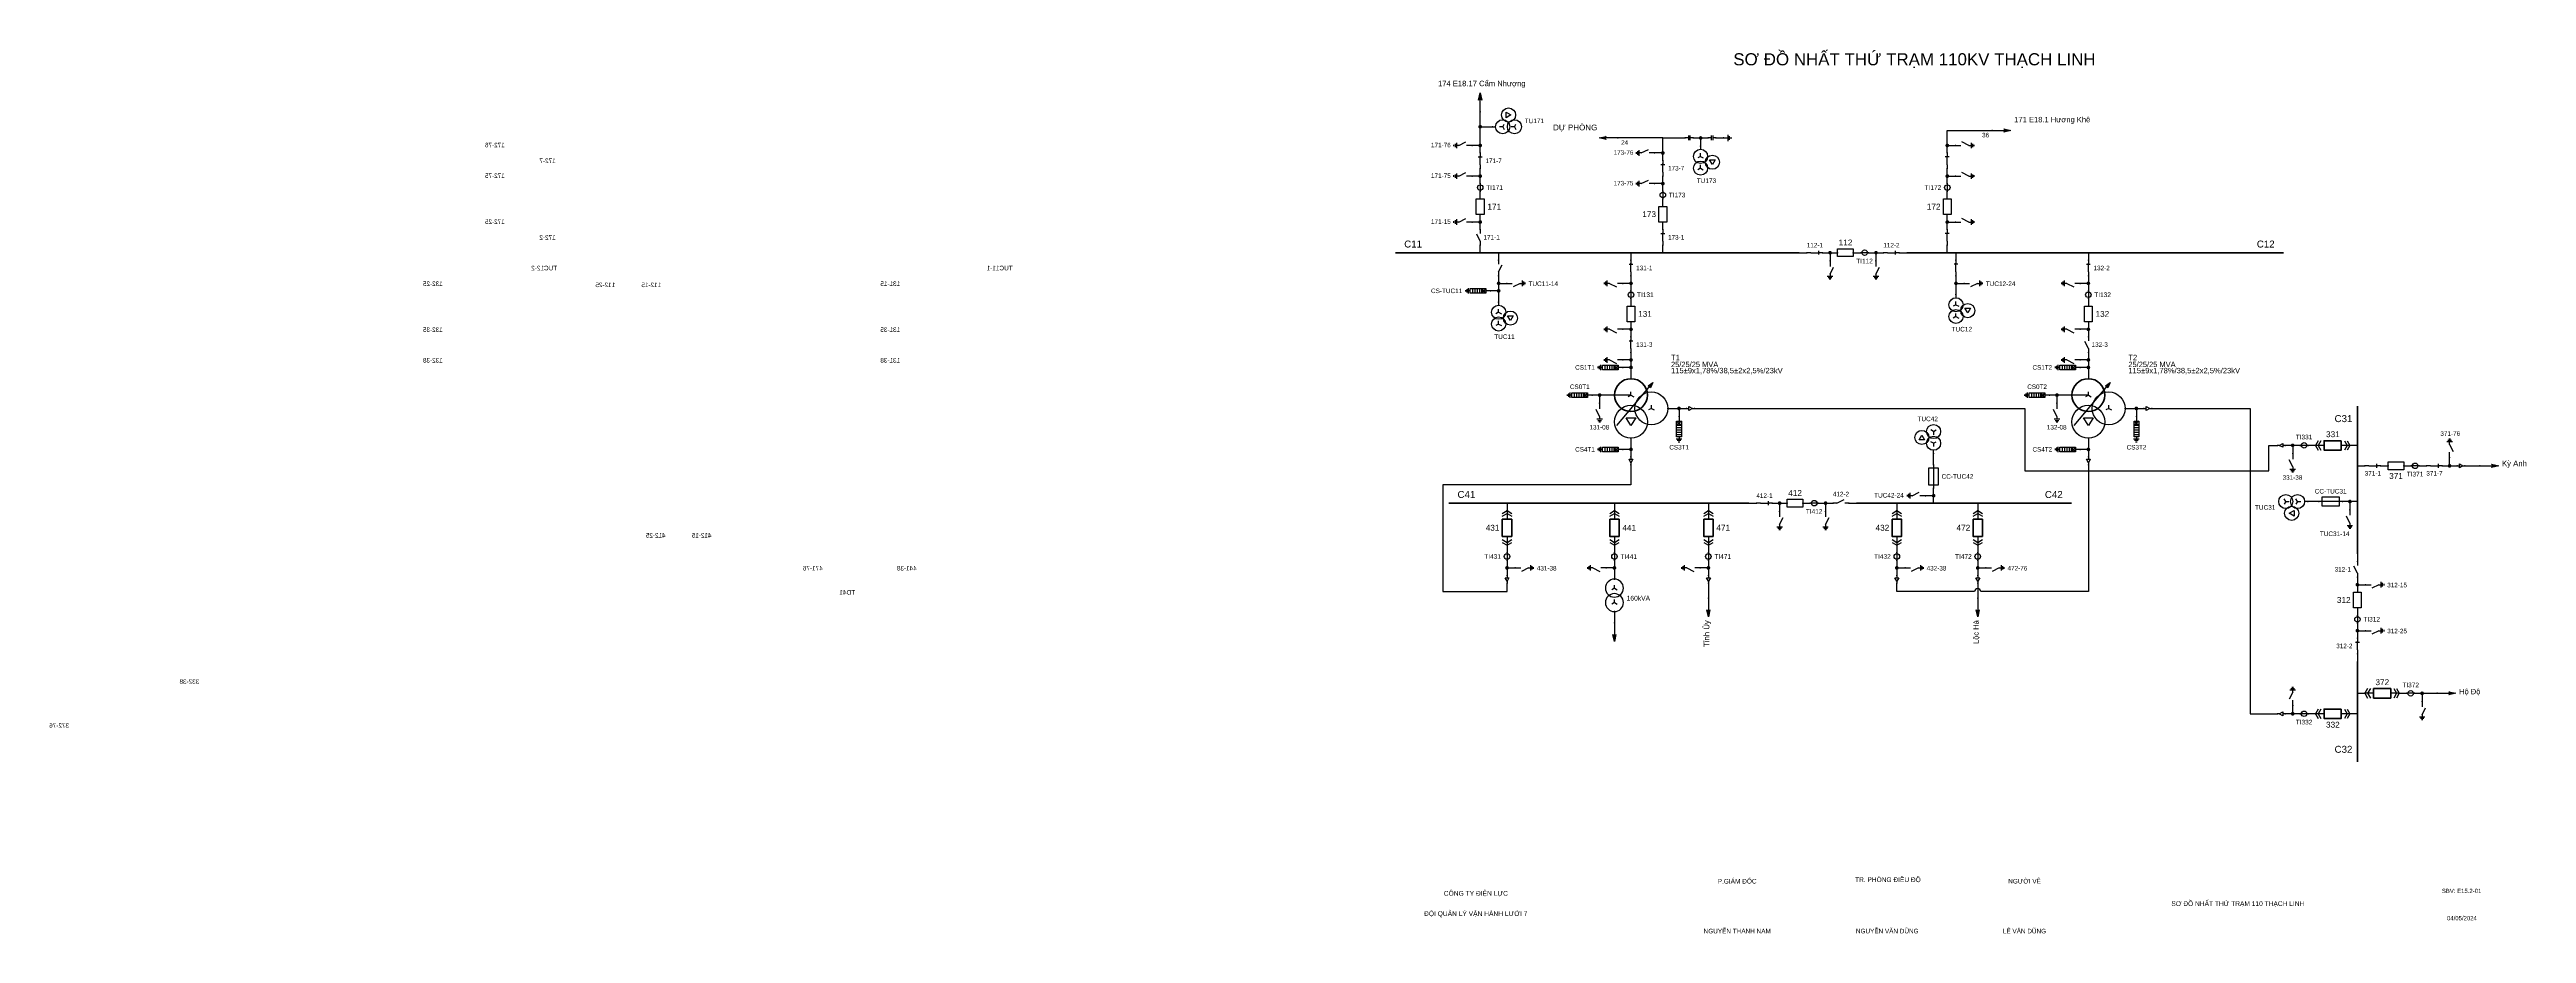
# Model space of a CAD drawing. Header units: millimetres. Extents: x -381 to 411, y 8 to 290.
import ezdxf

# ---------------------------------------------------------------- set-up
doc = ezdxf.new("R2010")
doc.units = ezdxf.units.MM
for name, color, linetype, lineweight in [('BUSBAR_110KV', 1, 'Continuous', 50), ('BUSBAR_22KV', 5, 'Continuous', 50), ('BUSBAR_35KV', 30, 'Continuous', 50), ('GROUND', 3, 'Continuous', 25), ('HV_110KV', 1, 'Continuous', 25), ('MV_22KV', 5, 'Continuous', 25), ('MV_35KV', 30, 'Continuous', 25), ('SLD_OTHER', 7, 'Continuous', 25)]:
    doc.layers.add(name, color=color, linetype=linetype, lineweight=lineweight)
doc.layers.add('SYM_PORTS', color=8, linetype='Continuous', plot=False)
doc.layers.add('TEXT', color=7, linetype='Continuous')
doc.styles.add('SLD_TEXT', font='arial.ttf')

# ---------------------------------------------------------------- blocks, each defined once
blk = doc.blocks.new('SYM_DISCONNECTOR_OPEN')
at = {"lineweight": 25}
for points in [[(0, -1.25), (-1.125, 1)], [(0, 2.5), (0, 1.25)], [(0, -1.25), (0, -2.5)]]:
    blk.add_lwpolyline(points, dxfattribs=at)
at = {"layer": 'SYM_PORTS'}
for p in [(0, 2.5), (0, -2.5)]:
    blk.add_point(p, dxfattribs=at)
blk.add_attdef('DEVICE_CODE', (1, -0.5), '', height=2)
blk = doc.blocks.new('SYM_EARTHING_SWITCH_OPEN')
at = {"lineweight": 25}
for points in [[(0, -1.25), (-1.125, 1)], [(0, 3), (0, 1.25)], [(-0.875, -2), (0.875, -2)], [(-0.5625, -2.4375), (0.5625, -2.4375)], [(-0.25, -2.875), (0.25, -2.875)], [(0, -1.25), (0, -2)]]:
    blk.add_lwpolyline(points, dxfattribs=at)
at = {"layer": 'SYM_PORTS'}
blk.add_point((0, 3), dxfattribs=at)
blk.add_attdef('DEVICE_CODE', (1.875, 0), '', height=2)
blk = doc.blocks.new('SYM_CIRCUIT_BREAKER')
at = {"lineweight": 25}
blk.add_lwpolyline([(-1.25, 2.5), (1.25, 2.5), (1.25, -2.5), (-1.25, -2.5)], close=True, dxfattribs=at)
at = {"layer": 'SYM_PORTS'}
for p in [(0, 2.5), (0, -2.5)]:
    blk.add_point(p, dxfattribs=at)
blk.add_attdef('DEVICE_CODE', (2.25, -0.5), '', height=2)
at = {"flags": 1}
blk.add_attdef('RATING', (2.25, -3.5), '', height=2, dxfattribs=at)
blk = doc.blocks.new('SYM_CURRENT_TRANSFORMER')
at = {"lineweight": 25}
blk.add_lwpolyline([(0, 1.25), (0, -1.25)], dxfattribs=at)
blk.add_circle((0, 0), 0.875, dxfattribs=at)
at = {"layer": 'SYM_PORTS'}
for p in [(0, 1.25), (0, -1.25)]:
    blk.add_point(p, dxfattribs=at)
blk.add_attdef('DEVICE_CODE', (1.875, -1.75), '', height=2)
at = {"flags": 1}
blk.add_attdef('RATIO', (1.875, -4.75), '', height=2, dxfattribs=at)
blk = doc.blocks.new('SYM_DISCONNECTOR_CLOSED')
at = {"lineweight": 25}
for points in [[(-0.625, 1.25), (0.625, 1.25)], [(0, 2.5), (0, 1.25)], [(0, -1.25), (0, 1.5)], [(0, -1.25), (0, -2.5)]]:
    blk.add_lwpolyline(points, dxfattribs=at)
at = {"layer": 'SYM_PORTS'}
for p in [(0, 2.5), (0, -2.5)]:
    blk.add_point(p, dxfattribs=at)
blk.add_attdef('DEVICE_CODE', (1.625, -0.5), '', height=2)
blk = doc.blocks.new('SYM_VOLTAGE_TRANSFORMER')
at = {"lineweight": 25}
for points in [[(0, 1.375), (-0.8625, 0.875)], [(0, 4.625), (0, 3.625)], [(0, 1.375), (0, 2.375)], [(0, 1.375), (0.8625, 0.875)], [(0, -2.375), (-0.8625, -2.875)], [(0, -2.375), (0, -1.375)], [(0, -2.375), (0.8625, -2.875)]]:
    blk.add_lwpolyline(points, dxfattribs=at)
blk.add_lwpolyline([(2.875, 0.25), (4.625, 0.25), (3.75, -1.25)], close=True, dxfattribs=at)
for centre in [(0, 1.375), (3.75, -0.5), (0, -2.375)]:
    blk.add_circle(centre, 2.25, dxfattribs=at)
at = {"layer": 'SYM_PORTS'}
blk.add_point((0, 4.625), dxfattribs=at)
blk.add_attdef('DEVICE_CODE', (7, 1.625), '', height=2)
at = {"flags": 1}
blk.add_attdef('RATIO', (7, -1.375), '', height=2, dxfattribs=at)
blk = doc.blocks.new('SYM_LINE_FEEDER_ARROW')
blk.add_hatch(color=7).paths.add_polyline_path([(0, -3), (-0.5, -0.75), (0, -1.25), (0.5, -0.75)])
at = {"lineweight": 25}
blk.add_lwpolyline([(0, 3), (0, -1.25)], dxfattribs=at)
blk.add_lwpolyline([(0, -3), (-0.5, -0.75), (0, -1.25), (0.5, -0.75)], close=True, dxfattribs=at)
at = {"layer": 'SYM_PORTS'}
blk.add_point((0, 3), dxfattribs=at)
blk.add_attdef('LINE_NAME', (1.5, 0), '', height=2)
blk = doc.blocks.new('SYM_COUPLING_CAPACITOR')
at = {"lineweight": 25}
for points in [[(-0.75, 0.25), (0.75, 0.25)], [(0, 1.25), (0, 0.25)], [(-0.75, -0.25), (0.75, -0.25)], [(0, -0.25), (0, -1.25)]]:
    blk.add_lwpolyline(points, dxfattribs=at)
at = {"layer": 'SYM_PORTS'}
for p in [(0, 1.25), (0, -1.25)]:
    blk.add_point(p, dxfattribs=at)
blk.add_attdef('DEVICE_CODE', (1.75, -1.75), '', height=2)
blk = doc.blocks.new('SYM_GROUND_SYMBOL')
at = {"lineweight": 25}
for points in [[(0, 1.25), (0, -0.25)], [(-1, -0.25), (1, -0.25)], [(-0.625, -0.75), (0.625, -0.75)], [(-0.25, -1.25), (0.25, -1.25)]]:
    blk.add_lwpolyline(points, dxfattribs=at)
at = {"layer": 'SYM_PORTS'}
blk.add_point((0, 1.25), dxfattribs=at)
blk = doc.blocks.new('SYM_SURGE_ARRESTER')
at = {"lineweight": 25}
for points in [[(-0.75, 2.5), (0.75, 2.5), (0.75, 1.25), (-0.75, 1.25)], [(-0.75, 1.25), (0.75, 1.25), (0.75, -2.5), (-0.75, -2.5)]]:
    blk.add_lwpolyline(points, close=True, dxfattribs=at)
for points in [[(-0.75, 2.5), (0.75, 1.25)], [(0.75, 2.5), (-0.75, 1.25)], [(-0.75, 0.5), (0.75, 0.5)], [(0, 4), (0, 2.5)], [(-0.875, -3.125), (0.875, -3.125)], [(-0.75, -0.25), (0.75, -0.25)], [(-0.75, -1), (0.75, -1)], [(-0.75, -1.75), (0.75, -1.75)], [(-0.5625, -3.5625), (0.5625, -3.5625)], [(-0.25, -4), (0.25, -4)], [(0, -2.5), (0, -3.125)]]:
    blk.add_lwpolyline(points, dxfattribs=at)
at = {"layer": 'SYM_PORTS'}
blk.add_point((0, 4), dxfattribs=at)
blk.add_attdef('DEVICE_CODE', (1.875, 1), '', height=2)
blk = doc.blocks.new('SYM_TRANSFORMER_3W')
blk.add_hatch(color=7).paths.add_polyline_path([(3.75, 8.25), (3.0125, 6.575), (2.2375, 7.225)])
at = {"lineweight": 25}
for points in [[(3.75, 8.25), (3.0125, 6.575), (2.2375, 7.225)], [(-4.75, -3), (-1.75, -3), (-3.25, -5.5)]]:
    blk.add_lwpolyline(points, close=True, dxfattribs=at)
for points in [[(-3.25, 4.25), (-8.5, 4.25)], [(-7.75, -5.5), (3.0125, 7.35)], [(-3.25, 4.25), (-4.1125, 3.75)], [(-3.25, 4.25), (-3.25, 5.25)], [(-3.25, 4.25), (-2.3875, 3.75)], [(3.25, 0), (2.3875, -0.5)], [(3.25, 0), (3.25, 1)], [(3.25, 0), (4.1125, -0.5)]]:
    blk.add_lwpolyline(points, dxfattribs=at)
at = {"lineweight": 50}
blk.add_circle((-3.25, 4.25), 5.25, dxfattribs=at)
at = {"lineweight": 25}
for centre in [(-3.25, -4.25), (3.25, 0)]:
    blk.add_circle(centre, 5.25, dxfattribs=at)
at = {"layer": 'SYM_PORTS'}
for p in [(-3.25, 9.5), (-8.5, 4.25), (8.5, 0), (-3.25, -9.5)]:
    blk.add_point(p, dxfattribs=at)
blk.add_attdef('DEVICE_CODE', (9.5, 6.5), '', height=2)
at = {"flags": 1}
for tag, p in [('VOLTAGE_RATIO', (9.5, 0.5)), ('POWER', (9.5, 3.5))]:
    blk.add_attdef(tag, p, '', height=2, dxfattribs=at)
blk = doc.blocks.new('SYM_CABLE_TERMINATION')
at = {"lineweight": 25}
blk.add_lwpolyline([(-0.625, 0.5), (0.625, 0.5), (0, -0.625)], close=True, dxfattribs=at)
for points in [[(0, 1.25), (0, 0.5)], [(0, -0.625), (0, -1.25)]]:
    blk.add_lwpolyline(points, dxfattribs=at)
at = {"layer": 'SYM_PORTS'}
for p in [(0, 1.25), (0, -1.25)]:
    blk.add_point(p, dxfattribs=at)
blk = doc.blocks.new('SYM_DRAWOUT_BREAKER')
at = {"lineweight": 25}
for points in [[(-1.5, 4.625), (0, 5.5), (1.5, 4.625)], [(-1.5, 3.75), (0, 4.625), (1.5, 3.75)], [(0, 5.5), (0, 2.75)], [(-1.5, -3.75), (0, -4.625), (1.5, -3.75)], [(-1.5, -4.625), (0, -5.5), (1.5, -4.625)], [(0, -2.75), (0, -5.5)]]:
    blk.add_lwpolyline(points, dxfattribs=at)
at = {"lineweight": 35}
blk.add_lwpolyline([(-1.5, 2.75), (1.5, 2.75), (1.5, -2.75), (-1.5, -2.75)], close=True, dxfattribs=at)
at = {"layer": 'SYM_PORTS'}
for p in [(0, 5.5), (0, -5.5)]:
    blk.add_point(p, dxfattribs=at)
blk.add_attdef('DEVICE_CODE', (2.5, 2.5), '', height=2)
at = {"flags": 1}
blk.add_attdef('RATING', (2.5, -0.5), '', height=2, dxfattribs=at)
blk = doc.blocks.new('SYM_FUSE_DISCONNECTOR')
at = {"lineweight": 25}
blk.add_lwpolyline([(-1.5, 2.75), (1.5, 2.75), (1.5, -2.75), (-1.5, -2.75)], close=True, dxfattribs=at)
blk.add_lwpolyline([(0, 3.75), (0, -3.75)], dxfattribs=at)
at = {"layer": 'SYM_PORTS'}
for p in [(0, 3.75), (0, -3.75)]:
    blk.add_point(p, dxfattribs=at)
blk.add_attdef('DEVICE_CODE', (2.5, 0.75), '', height=2)
at = {"flags": 1}
blk.add_attdef('RATING', (2.5, -2.25), '', height=2, dxfattribs=at)
blk = doc.blocks.new('SYM_TRANSFORMER_2W')
at = {"lineweight": 25}
for points in [[(0, 2.3125), (-0.8625, 1.8125)], [(0, 2.3125), (0, 3.3125)], [(0, 2.3125), (0.8625, 1.8125)], [(0, -2.3125), (-0.8625, -2.8125)], [(0, -2.3125), (0, -1.3125)], [(0, -2.3125), (0.8625, -2.8125)]]:
    blk.add_lwpolyline(points, dxfattribs=at)
for centre in [(0, 2.3125), (0, -2.3125)]:
    blk.add_circle(centre, 2.875, dxfattribs=at)
at = {"layer": 'SYM_PORTS'}
for p in [(0, 5.1875), (0, -5.1875)]:
    blk.add_point(p, dxfattribs=at)
blk.add_attdef('DEVICE_CODE', (3.875, 2.1875), '', height=2)
at = {"flags": 1}
for tag, p in [('POWER', (3.875, -0.8125)), ('VOLTAGE_RATIO', (3.875, -3.8125))]:
    blk.add_attdef(tag, p, '', height=2, dxfattribs=at)

msp = doc.modelspace()

# ---------------------------------------------------------------- hatches: boundary and pattern name
at = {"layer": 'HV_110KV'}
h = msp.add_hatch(color=7, dxfattribs=at)
edge = h.paths.add_edge_path()
edge.add_arc((76.46, 265.43), 0.6, 0, 360)
h = msp.add_hatch(color=7, dxfattribs=at)
edge = h.paths.add_edge_path()
edge.add_arc((146.9, 261.84), 0.6, 0, 360)
h = msp.add_hatch(color=7, dxfattribs=at)
edge = h.paths.add_edge_path()
edge.add_arc((76.46, 259.44), 0.6, 0, 360)
h = msp.add_hatch(color=7, dxfattribs=at)
edge = h.paths.add_edge_path()
edge.add_arc((134.82, 257.05), 0.6, 0, 360)
h = msp.add_hatch(color=7, dxfattribs=at)
edge = h.paths.add_edge_path()
edge.add_arc((225.72, 259.44), 0.6, 0, 360)
h = msp.add_hatch(color=7, dxfattribs=at)
edge = h.paths.add_edge_path()
edge.add_arc((76.46, 249.66), 0.6, 0, 360)
h = msp.add_hatch(color=7, dxfattribs=at)
edge = h.paths.add_edge_path()
edge.add_arc((134.82, 247.26), 0.6, 0, 360)
h = msp.add_hatch(color=7, dxfattribs=at)
edge = h.paths.add_edge_path()
edge.add_arc((225.72, 249.66), 0.6, 0, 360)
h = msp.add_hatch(color=7, dxfattribs=at)
edge = h.paths.add_edge_path()
edge.add_arc((76.46, 234.98), 0.6, 0, 360)
h = msp.add_hatch(color=7, dxfattribs=at)
edge = h.paths.add_edge_path()
edge.add_arc((225.72, 234.98), 0.6, 0, 360)
h = msp.add_hatch(color=7, dxfattribs=at)
edge = h.paths.add_edge_path()
edge.add_arc((188.26, 225.19), 0.6, 0, 360)
h = msp.add_hatch(color=7, dxfattribs=at)
edge = h.paths.add_edge_path()
edge.add_arc((202.94, 225.19), 0.6, 0, 360)
h = msp.add_hatch(color=7, dxfattribs=at)
edge = h.paths.add_edge_path()
edge.add_arc((82.36, 215.4), 0.6, 0, 360)
h = msp.add_hatch(color=7, dxfattribs=at)
edge = h.paths.add_edge_path()
edge.add_arc((124.65, 215.4), 0.6, 0, 360)
h = msp.add_hatch(color=7, dxfattribs=at)
edge = h.paths.add_edge_path()
edge.add_arc((228.5, 215.4), 0.6, 0, 360)
h = msp.add_hatch(color=7, dxfattribs=at)
edge = h.paths.add_edge_path()
edge.add_arc((270.8, 215.4), 0.6, 0, 360)
h = msp.add_hatch(color=7, dxfattribs=at)
edge = h.paths.add_edge_path()
edge.add_arc((82.36, 213.01), 0.6, 0, 360)
h = msp.add_hatch(color=7, dxfattribs=at)
edge = h.paths.add_edge_path()
edge.add_arc((124.65, 200.72), 0.6, 0, 360)
h = msp.add_hatch(color=7, dxfattribs=at)
edge = h.paths.add_edge_path()
edge.add_arc((270.8, 200.72), 0.6, 0, 360)
h = msp.add_hatch(color=7, dxfattribs=at)
edge = h.paths.add_edge_path()
edge.add_arc((124.65, 190.94), 0.6, 0, 360)
h = msp.add_hatch(color=7, dxfattribs=at)
edge = h.paths.add_edge_path()
edge.add_arc((270.8, 190.94), 0.6, 0, 360)
h = msp.add_hatch(color=7, dxfattribs=at)
edge = h.paths.add_edge_path()
edge.add_arc((124.65, 188.54), 0.6, 0, 360)
h = msp.add_hatch(color=7, dxfattribs=at)
edge = h.paths.add_edge_path()
edge.add_arc((270.8, 188.54), 0.6, 0, 360)
h = msp.add_hatch(color=7, dxfattribs=at)
edge = h.paths.add_edge_path()
edge.add_arc((114.62, 179.7), 0.6, 0, 360)
h = msp.add_hatch(color=7, dxfattribs=at)
edge = h.paths.add_edge_path()
edge.add_arc((260.77, 179.7), 0.6, 0, 360)
at = {"layer": 'MV_22KV'}
h = msp.add_hatch(color=7, dxfattribs=at)
edge = h.paths.add_edge_path()
edge.add_arc((124.65, 162.36), 0.6, 0, 360)
h = msp.add_hatch(color=7, dxfattribs=at)
edge = h.paths.add_edge_path()
edge.add_arc((270.8, 162.36), 0.6, 0, 360)
h = msp.add_hatch(color=7, dxfattribs=at)
edge = h.paths.add_edge_path()
edge.add_arc((172.15, 145.19), 0.6, 0, 360)
h = msp.add_hatch(color=7, dxfattribs=at)
edge = h.paths.add_edge_path()
edge.add_arc((186.83, 145.19), 0.6, 0, 360)
h = msp.add_hatch(color=7, dxfattribs=at)
edge = h.paths.add_edge_path()
edge.add_arc((221.35, 147.58), 0.6, 0, 360)
h = msp.add_hatch(color=7, dxfattribs=at)
edge = h.paths.add_edge_path()
edge.add_arc((85.03, 124.51), 0.6, 0, 360)
h = msp.add_hatch(color=7, dxfattribs=at)
edge = h.paths.add_edge_path()
edge.add_arc((119.35, 124.51), 0.6, 0, 360)
h = msp.add_hatch(color=7, dxfattribs=at)
edge = h.paths.add_edge_path()
edge.add_arc((149.38, 124.51), 0.6, 0, 360)
h = msp.add_hatch(color=7, dxfattribs=at)
edge = h.paths.add_edge_path()
edge.add_arc((209.6, 124.51), 0.6, 0, 360)
h = msp.add_hatch(color=7, dxfattribs=at)
edge = h.paths.add_edge_path()
edge.add_arc((235.45, 124.51), 0.6, 0, 360)
at = {"layer": 'MV_35KV'}
h = msp.add_hatch(color=7, dxfattribs=at)
edge = h.paths.add_edge_path()
edge.add_arc((139.99, 175.45), 0.6, 0, 360)
h = msp.add_hatch(color=7, dxfattribs=at)
edge = h.paths.add_edge_path()
edge.add_arc((286.14, 175.45), 0.6, 0, 360)
h = msp.add_hatch(color=7, dxfattribs=at)
edge = h.paths.add_edge_path()
edge.add_arc((336.1, 163.65), 0.6, 0, 360)
h = msp.add_hatch(color=7, dxfattribs=at)
edge = h.paths.add_edge_path()
edge.add_arc((386.24, 157.11), 0.6, 0, 360)
h = msp.add_hatch(color=7, dxfattribs=at)
edge = h.paths.add_edge_path()
edge.add_arc((354.38, 145.7), 0.6, 0, 360)
h = msp.add_hatch(color=7, dxfattribs=at)
edge = h.paths.add_edge_path()
edge.add_arc((356.78, 119.14), 0.6, 0, 360)
h = msp.add_hatch(color=7, dxfattribs=at)
edge = h.paths.add_edge_path()
edge.add_arc((356.78, 104.46), 0.6, 0, 360)
h = msp.add_hatch(color=7, dxfattribs=at)
edge = h.paths.add_edge_path()
edge.add_arc((377.46, 84.45), 0.6, 0, 360)
h = msp.add_hatch(color=7, dxfattribs=at)
edge = h.paths.add_edge_path()
edge.add_arc((336.1, 77.91), 0.6, 0, 360)

# ---------------------------------------------------------------- linework, layer by layer
at = {"layer": 'BUSBAR_110KV', "const_width": 0.558}
for points in [[(49.31, 225.19), (178.48, 225.19)], [(212.73, 225.19), (333.19, 225.19)]]:
    msp.add_lwpolyline(points, dxfattribs=at)
at = {"layer": 'BUSBAR_22KV', "const_width": 0.558}
for points in [[(66.35, 145.19), (162.36, 145.19)], [(196.62, 145.19), (265.47, 145.19)]]:
    msp.add_lwpolyline(points, dxfattribs=at)
at = {"layer": 'BUSBAR_35KV', "const_width": 0.558}
for points in [[(356.78, 176.18), (356.78, 128.93)], [(356.78, 94.67), (356.78, 62.52)]]:
    msp.add_lwpolyline(points, dxfattribs=at)
at = {"layer": 'GROUND'}
msp.add_lwpolyline([(151.79, 261.84), (154.18, 261.84)], dxfattribs=at)
at = {"layer": 'HV_110KV'}
for points in [[(76.46, 265.43), (76.46, 270.21)], [(76.46, 259.44), (76.46, 265.43)], [(76.46, 265.43), (80.39, 265.43)], [(134.82, 261.84), (120.46, 261.84)], [(134.82, 257.05), (134.82, 261.84)], [(134.82, 261.84), (142, 261.84)], [(144.5, 261.84), (146.9, 261.84)], [(146.9, 261.84), (146.9, 259.22)], [(146.9, 261.84), (149.29, 261.84)], [(225.72, 259.44), (225.72, 264.23), (240.08, 264.23)], [(76.46, 259.44), (73.85, 259.44)], [(76.46, 257.05), (76.46, 259.44)], [(134.82, 257.05), (132.2, 257.05)], [(134.82, 254.66), (134.82, 257.05)], [(225.72, 257.05), (225.72, 259.44)], [(225.72, 259.44), (228.33, 259.44)], [(76.46, 249.66), (73.85, 249.66)], [(76.46, 249.66), (76.46, 252.05)], [(76.46, 247.26), (76.46, 249.66)], [(134.82, 247.26), (132.2, 247.26)], [(134.82, 247.26), (134.82, 249.66)], [(134.82, 244.87), (134.82, 247.26)], [(225.72, 249.66), (225.72, 252.05)], [(225.72, 247.26), (225.72, 249.66)], [(225.72, 249.66), (228.33, 249.66)], [(76.46, 242.37), (76.46, 244.76)], [(134.82, 239.98), (134.82, 242.37)], [(225.72, 242.37), (225.72, 244.76)], [(76.46, 234.98), (73.85, 234.98)], [(76.46, 234.98), (76.46, 237.37)], [(76.46, 232.58), (76.46, 234.98)], [(134.82, 232.58), (134.82, 234.98)], [(225.72, 234.98), (225.72, 237.37)], [(225.72, 232.58), (225.72, 234.98)], [(225.72, 234.98), (228.33, 234.98)], [(76.46, 225.19), (76.46, 227.58)], [(82.36, 225.19), (82.36, 222.8)], [(124.65, 225.19), (124.65, 222.8)], [(134.82, 225.19), (134.82, 227.58)], [(178.48, 225.19), (180.87, 225.19)], [(185.87, 225.19), (188.26, 225.19)], [(188.26, 225.19), (188.26, 222.57)], [(188.26, 225.19), (190.66, 225.19)], [(195.66, 225.19), (198.05, 225.19)], [(200.55, 225.19), (202.94, 225.19)], [(202.94, 225.19), (202.94, 222.57)], [(202.94, 225.19), (205.34, 225.19)], [(210.34, 225.19), (212.73, 225.19)], [(225.72, 225.19), (225.72, 227.58)], [(228.5, 225.19), (228.5, 222.8)], [(270.8, 225.19), (270.8, 222.8)], [(82.36, 217.8), (82.36, 215.4)], [(82.36, 215.4), (84.97, 215.4)], [(82.36, 215.4), (82.36, 213.01)], [(124.65, 215.4), (122.04, 215.4)], [(124.65, 217.8), (124.65, 215.4)], [(124.65, 215.4), (124.65, 213.01)], [(228.5, 217.8), (228.5, 215.4)], [(228.5, 215.4), (231.12, 215.4)], [(228.5, 215.4), (228.5, 211.81)], [(270.8, 215.4), (268.18, 215.4)], [(270.8, 217.8), (270.8, 215.4)], [(270.8, 215.4), (270.8, 213.01)], [(82.36, 213.01), (79.74, 213.01)], [(82.36, 213.01), (82.36, 209.42)], [(124.65, 210.51), (124.65, 208.12)], [(270.8, 210.51), (270.8, 208.12)], [(124.65, 200.72), (122.04, 200.72)], [(124.65, 203.12), (124.65, 200.72)], [(124.65, 200.72), (124.65, 198.33)], [(270.8, 200.72), (268.18, 200.72)], [(270.8, 203.12), (270.8, 200.72)], [(270.8, 200.72), (270.8, 198.33)], [(124.65, 190.94), (122.04, 190.94)], [(124.65, 193.33), (124.65, 190.94)], [(124.65, 190.94), (124.65, 188.54)], [(270.8, 190.94), (268.18, 190.94)], [(270.8, 193.33), (270.8, 190.94)], [(270.8, 190.94), (270.8, 188.54)], [(124.65, 188.54), (122.04, 188.54)], [(124.65, 188.54), (124.65, 184.95)], [(270.8, 188.54), (268.18, 188.54)], [(270.8, 188.54), (270.8, 184.95)], [(114.62, 179.7), (112.22, 179.7)], [(119.4, 179.7), (114.62, 179.7)], [(114.62, 179.7), (114.62, 177.08)], [(260.77, 179.7), (258.37, 179.7)], [(265.55, 179.7), (260.77, 179.7)], [(260.77, 179.7), (260.77, 177.08)]]:
    msp.add_lwpolyline(points, dxfattribs=at)
at = {"layer": 'MV_22KV'}
for points in [[(124.65, 162.36), (122.04, 162.36)], [(124.65, 165.95), (124.65, 162.36)], [(124.65, 162.36), (124.65, 159.97)], [(221.35, 157.48), (221.35, 161.07)], [(270.8, 162.36), (268.18, 162.36)], [(270.8, 165.95), (270.8, 162.36)], [(270.8, 162.36), (270.8, 159.97)], [(124.65, 157.47), (124.65, 154.77), (124.65, 151.04), (64.5, 151.04), (64.5, 116.92), (85.03, 116.92), (85.03, 119.62)], [(85.03, 145.19), (85.03, 142.8)], [(119.35, 145.19), (119.35, 142.8)], [(149.38, 145.19), (149.38, 142.8)], [(162.36, 145.19), (164.76, 145.19)], [(169.76, 145.19), (172.15, 145.19)], [(172.15, 145.19), (172.15, 142.57)], [(172.15, 145.19), (174.54, 145.19)], [(179.54, 145.19), (181.94, 145.19)], [(184.44, 145.19), (186.83, 145.19)], [(186.83, 145.19), (186.83, 142.57)], [(186.83, 145.19), (189.22, 145.19)], [(194.22, 145.19), (196.62, 145.19)], [(209.6, 145.19), (209.6, 142.8)], [(221.35, 147.58), (218.73, 147.58)], [(221.35, 147.58), (221.35, 149.98)], [(221.35, 145.19), (221.35, 147.58)], [(235.45, 145.19), (235.45, 142.8)], [(85.03, 131.8), (85.03, 129.4)], [(85.03, 126.9), (85.03, 124.51)], [(119.35, 131.8), (119.35, 129.4)], [(119.35, 126.9), (119.35, 124.51)], [(149.38, 131.8), (149.38, 129.4)], [(149.38, 126.9), (149.38, 124.51)], [(209.6, 131.8), (209.6, 129.4)], [(209.6, 126.9), (209.6, 124.51)], [(235.45, 131.8), (235.45, 129.4)], [(235.45, 126.9), (235.45, 124.51)], [(85.03, 124.51), (87.65, 124.51)], [(85.03, 124.51), (85.03, 122.12)], [(119.35, 124.51), (116.73, 124.51)], [(119.35, 124.51), (119.35, 120.92)], [(149.38, 124.51), (146.76, 124.51)], [(149.38, 124.51), (149.38, 122.12)], [(149.38, 119.62), (149.38, 114.83)], [(209.6, 124.51), (212.22, 124.51)], [(209.6, 124.51), (209.6, 122.12)], [(235.45, 124.51), (238.07, 124.51)], [(235.45, 124.51), (235.45, 122.12)], [(235.45, 119.62), (235.45, 114.83)]]:
    msp.add_lwpolyline(points, dxfattribs=at)
msp.add_lwpolyline([(270.8, 157.47), (270.8, 154.77), (270.8, 116.92), (236.45, 116.92, 1), (234.45, 116.92), (209.6, 116.92), (209.6, 119.62)], format="xyb", dxfattribs=at)
at = {"layer": 'MV_35KV'}
for points in [[(136.4, 175.45), (139.99, 175.45)], [(139.99, 175.45), (139.99, 172.83)], [(139.99, 175.45), (142.39, 175.45)], [(144.89, 175.45), (147.59, 175.45), (250.5, 175.45), (250.5, 155.54), (328.5, 155.54), (328.5, 163.65), (331.2, 163.65)], [(282.55, 175.45), (286.14, 175.45)], [(286.14, 175.45), (286.14, 172.83)], [(286.14, 175.45), (288.54, 175.45)], [(291.04, 175.45), (293.74, 175.45), (322.5, 175.45), (322.5, 77.91), (328.5, 77.91), (331.2, 77.91)], [(336.1, 163.65), (333.7, 163.65)], [(338.49, 163.65), (336.1, 163.65)], [(336.1, 163.65), (336.1, 161.03)], [(343.38, 163.65), (340.99, 163.65)], [(356.78, 163.65), (354.38, 163.65)], [(386.24, 157.11), (386.24, 159.73)], [(356.78, 157.11), (359.17, 157.11)], [(364.17, 157.11), (366.56, 157.11)], [(371.56, 157.11), (373.96, 157.11)], [(376.46, 157.11), (378.85, 157.11)], [(383.85, 157.11), (386.24, 157.11)], [(386.24, 157.11), (388.64, 157.11)], [(391.14, 157.11), (395.92, 157.11)], [(344.49, 145.7), (340.9, 145.7)], [(354.38, 145.7), (351.99, 145.7)], [(356.78, 145.7), (354.38, 145.7)], [(354.38, 145.7), (354.38, 143.08)], [(356.78, 128.93), (356.78, 126.53)], [(356.78, 121.53), (356.78, 119.14)], [(356.78, 119.14), (359.4, 119.14)], [(356.78, 119.14), (356.78, 116.75)], [(356.78, 111.75), (356.78, 109.35)], [(356.78, 106.85), (356.78, 104.46)], [(356.78, 104.46), (359.4, 104.46)], [(356.78, 104.46), (356.78, 102.07)], [(356.78, 97.07), (356.78, 94.67)], [(336.1, 77.91), (336.1, 80.53)], [(356.78, 84.45), (359.17, 84.45)], [(370.17, 84.45), (372.56, 84.45)], [(375.06, 84.45), (377.46, 84.45)], [(377.46, 84.45), (377.46, 81.83)], [(377.46, 84.45), (382.24, 84.45)], [(336.1, 77.91), (333.7, 77.91)], [(338.49, 77.91), (336.1, 77.91)], [(343.38, 77.91), (340.99, 77.91)], [(356.78, 77.91), (354.38, 77.91)]]:
    msp.add_lwpolyline(points, dxfattribs=at)
at = {"layer": 'SLD_OTHER'}
msp.add_lwpolyline([(119.35, 110.54), (119.35, 106.95)], dxfattribs=at)

# ---------------------------------------------------------------- block references
at = {"layer": 'GROUND'}
for name, p, rotation in [('SYM_COUPLING_CAPACITOR', (150.54, 261.84), 270), ('SYM_GROUND_SYMBOL', (155.43, 261.84), 90)]:
    msp.add_blockref(name, p, dxfattribs=dict(at, rotation=rotation))
at = {"layer": 'HV_110KV'}
for name, p, rotation in [('SYM_LINE_FEEDER_ARROW', (76.46, 273.21), 180), ('SYM_LINE_FEEDER_ARROW', (117.46, 261.84), 270), ('SYM_COUPLING_CAPACITOR', (143.25, 261.84), 270), ('SYM_LINE_FEEDER_ARROW', (243.08, 264.23), 90)]:
    msp.add_blockref(name, p, dxfattribs=dict(at, rotation=rotation))
ref = msp.add_blockref('SYM_VOLTAGE_TRANSFORMER', (85.02, 265.43), dxfattribs=dict(at, rotation=90))
ref.add_attrib('DEVICE_CODE', 'TU171', (90.68, 266.57), dxfattribs={"layer": 'TEXT', "height": 1.479, "style": 'SLD_TEXT'})
ref = msp.add_blockref('SYM_EARTHING_SWITCH_OPEN', (231.33, 259.44), dxfattribs=dict(at, xscale=-1, rotation=90))
ref.add_attrib('DEVICE_CODE', '172-76', (235.25, 258.86), dxfattribs={"layer": 'TEXT', "extrusion": (0, 0, -1), "height": 1.451, "style": 'SLD_TEXT'})
ref = msp.add_blockref('SYM_DISCONNECTOR_CLOSED', (225.72, 254.55), dxfattribs=dict(at, xscale=-1))
ref.add_attrib('DEVICE_CODE', '172-7', (218.95, 253.83), dxfattribs={"layer": 'TEXT', "extrusion": (0, 0, -1), "height": 1.466, "style": 'SLD_TEXT'})
ref = msp.add_blockref('SYM_EARTHING_SWITCH_OPEN', (70.85, 259.44), dxfattribs=dict(at, rotation=270))
ref.add_attrib('DEVICE_CODE', '171-76', (60.74, 258.86), dxfattribs={"layer": 'TEXT', "height": 1.451, "style": 'SLD_TEXT'})
ref = msp.add_blockref('SYM_DISCONNECTOR_CLOSED', (76.46, 254.55), dxfattribs=at)
ref.add_attrib('DEVICE_CODE', '171-7', (78.13, 253.83), dxfattribs={"layer": 'TEXT', "height": 1.466, "style": 'SLD_TEXT'})
ref = msp.add_blockref('SYM_EARTHING_SWITCH_OPEN', (129.2, 257.05), dxfattribs=dict(at, rotation=270))
ref.add_attrib('DEVICE_CODE', '173-76', (119.1, 256.47), dxfattribs={"layer": 'TEXT', "height": 1.451, "style": 'SLD_TEXT'})
ref = msp.add_blockref('SYM_DISCONNECTOR_CLOSED', (134.82, 252.16), dxfattribs=at)
ref.add_attrib('DEVICE_CODE', '173-7', (136.48, 251.45), dxfattribs={"layer": 'TEXT', "height": 1.453, "style": 'SLD_TEXT'})
ref = msp.add_blockref('SYM_VOLTAGE_TRANSFORMER', (146.9, 254.59), dxfattribs=at)
ref.add_attrib('DEVICE_CODE', 'TU173', (145.67, 247.45), dxfattribs={"layer": 'TEXT', "height": 1.479, "style": 'SLD_TEXT'})
ref = msp.add_blockref('SYM_EARTHING_SWITCH_OPEN', (231.33, 249.66), dxfattribs=dict(at, xscale=-1, rotation=90))
ref.add_attrib('DEVICE_CODE', '172-75', (235.25, 249.08), dxfattribs={"layer": 'TEXT', "extrusion": (0, 0, -1), "height": 1.451, "style": 'SLD_TEXT'})
ref = msp.add_blockref('SYM_EARTHING_SWITCH_OPEN', (70.85, 249.66), dxfattribs=dict(at, rotation=270))
ref.add_attrib('DEVICE_CODE', '171-75', (60.74, 249.08), dxfattribs={"layer": 'TEXT', "height": 1.451, "style": 'SLD_TEXT'})
ref = msp.add_blockref('SYM_CURRENT_TRANSFORMER', (76.46, 246.01), dxfattribs=at)
ref.add_attrib('DEVICE_CODE', 'TI171', (78.38, 245.26), dxfattribs={"layer": 'TEXT', "height": 1.5, "style": 'SLD_TEXT'})
ref = msp.add_blockref('SYM_EARTHING_SWITCH_OPEN', (129.2, 247.26), dxfattribs=dict(at, rotation=270))
ref.add_attrib('DEVICE_CODE', '173-75', (119.1, 246.68), dxfattribs={"layer": 'TEXT', "height": 1.451, "style": 'SLD_TEXT'})
ref = msp.add_blockref('SYM_CURRENT_TRANSFORMER', (225.72, 246.01), dxfattribs=at)
ref.add_attrib('DEVICE_CODE', 'TI172', (218.46, 245.26), dxfattribs={"layer": 'TEXT', "height": 1.5, "style": 'SLD_TEXT'})
ref = msp.add_blockref('SYM_CIRCUIT_BREAKER', (76.46, 239.87), dxfattribs=at)
ref.add_attrib('DEVICE_CODE', '171', (78.75, 238.95), dxfattribs={"layer": 'TEXT', "height": 1.893, "style": 'SLD_TEXT'})
ref = msp.add_blockref('SYM_CIRCUIT_BREAKER', (134.82, 237.48), dxfattribs=at)
ref.add_attrib('DEVICE_CODE', '173', (128.27, 236.57), dxfattribs={"layer": 'TEXT', "height": 1.877, "style": 'SLD_TEXT'})
ref = msp.add_blockref('SYM_CURRENT_TRANSFORMER', (134.82, 243.62), dxfattribs=at)
ref.add_attrib('DEVICE_CODE', 'TI173', (136.73, 242.88), dxfattribs={"layer": 'TEXT', "height": 1.487, "style": 'SLD_TEXT'})
ref = msp.add_blockref('SYM_CIRCUIT_BREAKER', (225.72, 239.87), dxfattribs=at)
ref.add_attrib('DEVICE_CODE', '172', (219.16, 238.95), dxfattribs={"layer": 'TEXT', "height": 1.893, "style": 'SLD_TEXT'})
ref = msp.add_blockref('SYM_EARTHING_SWITCH_OPEN', (231.33, 234.98), dxfattribs=dict(at, xscale=-1, rotation=90))
ref.add_attrib('DEVICE_CODE', '172-25', (235.25, 234.4), dxfattribs={"layer": 'TEXT', "extrusion": (0, 0, -1), "height": 1.451, "style": 'SLD_TEXT'})
ref = msp.add_blockref('SYM_DISCONNECTOR_CLOSED', (225.72, 230.08), dxfattribs=dict(at, xscale=-1))
ref.add_attrib('DEVICE_CODE', '172-2', (218.95, 229.37), dxfattribs={"layer": 'TEXT', "extrusion": (0, 0, -1), "height": 1.466, "style": 'SLD_TEXT'})
ref = msp.add_blockref('SYM_EARTHING_SWITCH_OPEN', (70.85, 234.98), dxfattribs=dict(at, rotation=270))
ref.add_attrib('DEVICE_CODE', '171-15', (60.74, 234.4), dxfattribs={"layer": 'TEXT', "height": 1.451, "style": 'SLD_TEXT'})
ref = msp.add_blockref('SYM_DISCONNECTOR_OPEN', (76.46, 230.08), dxfattribs=at)
ref.add_attrib('DEVICE_CODE', '171-1', (77.5, 229.37), dxfattribs={"layer": 'TEXT', "height": 1.466, "style": 'SLD_TEXT'})
ref = msp.add_blockref('SYM_DISCONNECTOR_CLOSED', (134.82, 230.08), dxfattribs=at)
ref.add_attrib('DEVICE_CODE', '173-1', (136.48, 229.38), dxfattribs={"layer": 'TEXT', "height": 1.453, "style": 'SLD_TEXT'})
ref = msp.add_blockref('SYM_DISCONNECTOR_CLOSED', (228.5, 220.3), dxfattribs=dict(at, xscale=-1))
ref.add_attrib('DEVICE_CODE', 'TUC12-2', (218.46, 219.56), dxfattribs={"layer": 'TEXT', "extrusion": (0, 0, -1), "height": 1.473, "style": 'SLD_TEXT'})
ref = msp.add_blockref('SYM_EARTHING_SWITCH_OPEN', (202.94, 219.57), dxfattribs=dict(at, xscale=-1))
ref.add_attrib('DEVICE_CODE', '112-25', (199.97, 214.2), dxfattribs={"layer": 'TEXT', "extrusion": (0, 0, -1), "height": 1.448, "style": 'SLD_TEXT'})
ref = msp.add_blockref('SYM_EARTHING_SWITCH_OPEN', (188.26, 219.57), dxfattribs=dict(at, xscale=-1))
ref.add_attrib('DEVICE_CODE', '112-15', (185.29, 214.2), dxfattribs={"layer": 'TEXT', "extrusion": (0, 0, -1), "height": 1.448, "style": 'SLD_TEXT'})
ref = msp.add_blockref('SYM_DISCONNECTOR_OPEN', (82.36, 220.3), dxfattribs=dict(at, xscale=-1))
ref.add_attrib('DEVICE_CODE', 'TUC11-1', (72.94, 219.56), dxfattribs={"layer": 'TEXT', "extrusion": (0, 0, -1), "height": 1.473, "style": 'SLD_TEXT'})
ref = msp.add_blockref('SYM_DISCONNECTOR_CLOSED', (124.65, 220.3), dxfattribs=at)
ref.add_attrib('DEVICE_CODE', '131-1', (126.32, 219.59), dxfattribs={"layer": 'TEXT', "height": 1.45, "style": 'SLD_TEXT'})
ref = msp.add_blockref('SYM_DISCONNECTOR_CLOSED', (183.37, 225.19), dxfattribs=dict(at, rotation=270))
ref.add_attrib('DEVICE_CODE', '112-1', (180.82, 226.87), dxfattribs={"layer": 'TEXT', "height": 1.45, "style": 'SLD_TEXT'})
ref = msp.add_blockref('SYM_CIRCUIT_BREAKER', (193.16, 225.19), dxfattribs=dict(at, rotation=270))
ref.add_attrib('DEVICE_CODE', '112', (191.02, 227.52), dxfattribs={"layer": 'TEXT', "height": 1.873, "style": 'SLD_TEXT'})
ref = msp.add_blockref('SYM_CURRENT_TRANSFORMER', (199.3, 225.19), dxfattribs=dict(at, rotation=270))
ref.add_attrib('DEVICE_CODE', 'TI112', (196.63, 221.79), dxfattribs={"layer": 'TEXT', "height": 1.484, "style": 'SLD_TEXT'})
ref = msp.add_blockref('SYM_DISCONNECTOR_CLOSED', (207.84, 225.19), dxfattribs=dict(at, rotation=270))
ref.add_attrib('DEVICE_CODE', '112-2', (205.29, 226.87), dxfattribs={"layer": 'TEXT', "height": 1.45, "style": 'SLD_TEXT'})
ref = msp.add_blockref('SYM_DISCONNECTOR_CLOSED', (270.8, 220.3), dxfattribs=at)
ref.add_attrib('DEVICE_CODE', '132-2', (272.46, 219.59), dxfattribs={"layer": 'TEXT', "height": 1.45, "style": 'SLD_TEXT'})
ref = msp.add_blockref('SYM_EARTHING_SWITCH_OPEN', (265.18, 215.4), dxfattribs=dict(at, xscale=-1, rotation=270))
ref.add_attrib('DEVICE_CODE', '132-25', (255.08, 214.57), dxfattribs={"layer": 'TEXT', "extrusion": (0, 0, -1), "height": 1.448, "style": 'SLD_TEXT'})
ref = msp.add_blockref('SYM_EARTHING_SWITCH_OPEN', (119.04, 215.4), dxfattribs=dict(at, xscale=-1, rotation=270))
ref.add_attrib('DEVICE_CODE', '131-15', (108.93, 214.57), dxfattribs={"layer": 'TEXT', "extrusion": (0, 0, -1), "height": 1.448, "style": 'SLD_TEXT'})
ref = msp.add_blockref('SYM_SURGE_ARRESTER', (75.74, 213.01), dxfattribs=dict(at, rotation=270))
ref.add_attrib('DEVICE_CODE', 'CS-TUC11', (60.74, 212.28), dxfattribs={"layer": 'TEXT', "height": 1.463, "style": 'SLD_TEXT'})
ref = msp.add_blockref('SYM_EARTHING_SWITCH_OPEN', (87.97, 215.4), dxfattribs=dict(at, rotation=90))
ref.add_attrib('DEVICE_CODE', 'TUC11-14', (91.89, 214.54), dxfattribs={"layer": 'TEXT', "height": 1.469, "style": 'SLD_TEXT'})
ref = msp.add_blockref('SYM_EARTHING_SWITCH_OPEN', (234.12, 215.4), dxfattribs=dict(at, rotation=90))
ref.add_attrib('DEVICE_CODE', 'TUC12-24', (238.03, 214.54), dxfattribs={"layer": 'TEXT', "height": 1.469, "style": 'SLD_TEXT'})
ref = msp.add_blockref('SYM_VOLTAGE_TRANSFORMER', (82.36, 204.79), dxfattribs=at)
ref.add_attrib('DEVICE_CODE', 'TUC11', (80.95, 197.63), dxfattribs={"layer": 'TEXT', "height": 1.475, "style": 'SLD_TEXT'})
ref = msp.add_blockref('SYM_CIRCUIT_BREAKER', (124.65, 205.62), dxfattribs=at)
ref.add_attrib('DEVICE_CODE', '131', (126.94, 204.71), dxfattribs={"layer": 'TEXT', "height": 1.877, "style": 'SLD_TEXT'})
ref = msp.add_blockref('SYM_CURRENT_TRANSFORMER', (124.65, 211.76), dxfattribs=at)
ref.add_attrib('DEVICE_CODE', 'TI131', (126.57, 211.02), dxfattribs={"layer": 'TEXT', "height": 1.484, "style": 'SLD_TEXT'})
ref = msp.add_blockref('SYM_VOLTAGE_TRANSFORMER', (228.5, 207.19), dxfattribs=at)
ref.add_attrib('DEVICE_CODE', 'TUC12', (227.1, 200.03), dxfattribs={"layer": 'TEXT', "height": 1.475, "style": 'SLD_TEXT'})
ref = msp.add_blockref('SYM_CIRCUIT_BREAKER', (270.8, 205.62), dxfattribs=at)
ref.add_attrib('DEVICE_CODE', '132', (273.09, 204.71), dxfattribs={"layer": 'TEXT', "height": 1.877, "style": 'SLD_TEXT'})
ref = msp.add_blockref('SYM_CURRENT_TRANSFORMER', (270.8, 211.76), dxfattribs=at)
ref.add_attrib('DEVICE_CODE', 'TI132', (272.71, 211.02), dxfattribs={"layer": 'TEXT', "height": 1.484, "style": 'SLD_TEXT'})
ref = msp.add_blockref('SYM_EARTHING_SWITCH_OPEN', (265.18, 200.72), dxfattribs=dict(at, xscale=-1, rotation=270))
ref.add_attrib('DEVICE_CODE', '132-35', (255.08, 199.89), dxfattribs={"layer": 'TEXT', "extrusion": (0, 0, -1), "height": 1.448, "style": 'SLD_TEXT'})
ref = msp.add_blockref('SYM_EARTHING_SWITCH_OPEN', (119.04, 200.72), dxfattribs=dict(at, xscale=-1, rotation=270))
ref.add_attrib('DEVICE_CODE', '131-35', (108.93, 199.89), dxfattribs={"layer": 'TEXT', "extrusion": (0, 0, -1), "height": 1.448, "style": 'SLD_TEXT'})
ref = msp.add_blockref('SYM_DISCONNECTOR_CLOSED', (124.65, 195.83), dxfattribs=at)
ref.add_attrib('DEVICE_CODE', '131-3', (126.32, 195.12), dxfattribs={"layer": 'TEXT', "height": 1.45, "style": 'SLD_TEXT'})
ref = msp.add_blockref('SYM_DISCONNECTOR_OPEN', (270.8, 195.83), dxfattribs=at)
ref.add_attrib('DEVICE_CODE', '132-3', (271.84, 195.12), dxfattribs={"layer": 'TEXT', "height": 1.45, "style": 'SLD_TEXT'})
ref = msp.add_blockref('SYM_EARTHING_SWITCH_OPEN', (265.18, 190.94), dxfattribs=dict(at, xscale=-1, rotation=270))
ref.add_attrib('DEVICE_CODE', '132-38', (255.08, 190.11), dxfattribs={"layer": 'TEXT', "extrusion": (0, 0, -1), "height": 1.448, "style": 'SLD_TEXT'})
ref = msp.add_blockref('SYM_EARTHING_SWITCH_OPEN', (119.04, 190.94), dxfattribs=dict(at, xscale=-1, rotation=270))
ref.add_attrib('DEVICE_CODE', '131-38', (108.93, 190.11), dxfattribs={"layer": 'TEXT', "extrusion": (0, 0, -1), "height": 1.448, "style": 'SLD_TEXT'})
ref = msp.add_blockref('SYM_TRANSFORMER_3W', (127.9, 175.45), dxfattribs=at)
ref.add_attrib('DEVICE_CODE', 'T1', (137.44, 190.85), dxfattribs={"layer": 'TEXT', "height": 1.729, "style": 'SLD_TEXT'})
ref = msp.add_blockref('SYM_TRANSFORMER_3W', (274.05, 175.45), dxfattribs=at)
ref.add_attrib('DEVICE_CODE', 'T2', (283.59, 190.85), dxfattribs={"layer": 'TEXT', "height": 1.729, "style": 'SLD_TEXT'})
ref = msp.add_blockref('SYM_SURGE_ARRESTER', (108.22, 179.7), dxfattribs=dict(at, rotation=270))
ref.add_attrib('DEVICE_CODE', 'CS0T1', (105.13, 181.66), dxfattribs={"layer": 'TEXT', "height": 1.446, "style": 'SLD_TEXT'})
ref = msp.add_blockref('SYM_SURGE_ARRESTER', (118.04, 188.54), dxfattribs=dict(at, rotation=270))
ref.add_attrib('DEVICE_CODE', 'CS1T1', (106.8, 187.83), dxfattribs={"layer": 'TEXT', "height": 1.446, "style": 'SLD_TEXT'})
ref = msp.add_blockref('SYM_SURGE_ARRESTER', (254.37, 179.7), dxfattribs=dict(at, rotation=270))
ref.add_attrib('DEVICE_CODE', 'CS0T2', (251.27, 181.66), dxfattribs={"layer": 'TEXT', "height": 1.446, "style": 'SLD_TEXT'})
ref = msp.add_blockref('SYM_SURGE_ARRESTER', (264.18, 188.54), dxfattribs=dict(at, rotation=270))
ref.add_attrib('DEVICE_CODE', 'CS1T2', (252.95, 187.83), dxfattribs={"layer": 'TEXT', "height": 1.446, "style": 'SLD_TEXT'})
ref = msp.add_blockref('SYM_EARTHING_SWITCH_OPEN', (114.62, 174.08), dxfattribs=at)
ref.add_attrib('DEVICE_CODE', '131-08', (111.39, 168.72), dxfattribs={"layer": 'TEXT', "height": 1.448, "style": 'SLD_TEXT'})
ref = msp.add_blockref('SYM_EARTHING_SWITCH_OPEN', (260.77, 174.08), dxfattribs=at)
ref.add_attrib('DEVICE_CODE', '132-08', (257.54, 168.72), dxfattribs={"layer": 'TEXT', "height": 1.448, "style": 'SLD_TEXT'})
at = {"layer": 'MV_22KV'}
ref = msp.add_blockref('SYM_VOLTAGE_TRANSFORMER', (221.35, 165.69), dxfattribs=dict(at, rotation=180))
ref.add_attrib('DEVICE_CODE', 'TUC42', (216.2, 171.37), dxfattribs={"layer": 'TEXT', "height": 1.475, "style": 'SLD_TEXT'})
ref = msp.add_blockref('SYM_SURGE_ARRESTER', (118.04, 162.36), dxfattribs=dict(at, rotation=270))
ref.add_attrib('DEVICE_CODE', 'CS4T1', (106.8, 161.65), dxfattribs={"layer": 'TEXT', "height": 1.446, "style": 'SLD_TEXT'})
for name, p in [('SYM_CABLE_TERMINATION', (124.65, 158.72)), ('SYM_CABLE_TERMINATION', (270.8, 158.72)), ('SYM_CABLE_TERMINATION', (85.03, 120.87)), ('SYM_CABLE_TERMINATION', (149.38, 120.87)), ('SYM_CABLE_TERMINATION', (209.6, 120.87)), ('SYM_CABLE_TERMINATION', (235.45, 120.87)), ('SYM_LINE_FEEDER_ARROW', (149.38, 111.83)), ('SYM_LINE_FEEDER_ARROW', (235.45, 111.83))]:
    msp.add_blockref(name, p, dxfattribs=at)
ref = msp.add_blockref('SYM_SURGE_ARRESTER', (264.18, 162.36), dxfattribs=dict(at, rotation=270))
ref.add_attrib('DEVICE_CODE', 'CS4T2', (252.95, 161.65), dxfattribs={"layer": 'TEXT', "height": 1.446, "style": 'SLD_TEXT'})
ref = msp.add_blockref('SYM_FUSE_DISCONNECTOR', (221.35, 153.73), dxfattribs=at)
ref.add_attrib('DEVICE_CODE', 'CC-TUC42', (223.89, 152.99), dxfattribs={"layer": 'TEXT', "height": 1.472, "style": 'SLD_TEXT'})
ref = msp.add_blockref('SYM_EARTHING_SWITCH_OPEN', (186.83, 139.57), dxfattribs=dict(at, xscale=-1))
ref.add_attrib('DEVICE_CODE', '412-25', (183.86, 134.2), dxfattribs={"layer": 'TEXT', "extrusion": (0, 0, -1), "height": 1.448, "style": 'SLD_TEXT'})
ref = msp.add_blockref('SYM_EARTHING_SWITCH_OPEN', (172.15, 139.57), dxfattribs=dict(at, xscale=-1))
ref.add_attrib('DEVICE_CODE', '412-15', (169.18, 134.2), dxfattribs={"layer": 'TEXT', "extrusion": (0, 0, -1), "height": 1.448, "style": 'SLD_TEXT'})
ref = msp.add_blockref('SYM_DRAWOUT_BREAKER', (85.03, 137.3), dxfattribs=at)
ref.add_attrib('DEVICE_CODE', '431', (78.23, 136.39), dxfattribs={"layer": 'TEXT', "height": 1.877, "style": 'SLD_TEXT'})
ref = msp.add_blockref('SYM_DRAWOUT_BREAKER', (119.35, 137.3), dxfattribs=at)
ref.add_attrib('DEVICE_CODE', '441', (121.89, 136.38), dxfattribs={"layer": 'TEXT', "height": 1.873, "style": 'SLD_TEXT'})
ref = msp.add_blockref('SYM_DRAWOUT_BREAKER', (149.38, 137.3), dxfattribs=at)
ref.add_attrib('DEVICE_CODE', '471', (151.91, 136.38), dxfattribs={"layer": 'TEXT', "height": 1.893, "style": 'SLD_TEXT'})
ref = msp.add_blockref('SYM_DISCONNECTOR_CLOSED', (167.26, 145.19), dxfattribs=dict(at, rotation=270))
ref.add_attrib('DEVICE_CODE', '412-1', (164.71, 146.87), dxfattribs={"layer": 'TEXT', "height": 1.45, "style": 'SLD_TEXT'})
ref = msp.add_blockref('SYM_CIRCUIT_BREAKER', (177.04, 145.19), dxfattribs=dict(at, rotation=270))
ref.add_attrib('DEVICE_CODE', '412', (174.91, 147.52), dxfattribs={"layer": 'TEXT', "height": 1.873, "style": 'SLD_TEXT'})
ref = msp.add_blockref('SYM_CURRENT_TRANSFORMER', (183.19, 145.19), dxfattribs=dict(at, rotation=270))
ref.add_attrib('DEVICE_CODE', 'TI412', (180.52, 141.79), dxfattribs={"layer": 'TEXT', "height": 1.484, "style": 'SLD_TEXT'})
ref = msp.add_blockref('SYM_DISCONNECTOR_OPEN', (191.72, 145.19), dxfattribs=dict(at, rotation=270))
ref.add_attrib('DEVICE_CODE', '412-2', (189.17, 147.37), dxfattribs={"layer": 'TEXT', "height": 1.45, "style": 'SLD_TEXT'})
ref = msp.add_blockref('SYM_EARTHING_SWITCH_OPEN', (215.73, 147.58), dxfattribs=dict(at, rotation=270))
ref.add_attrib('DEVICE_CODE', 'TUC42-24', (202.35, 146.97), dxfattribs={"layer": 'TEXT', "height": 1.469, "style": 'SLD_TEXT'})
ref = msp.add_blockref('SYM_DRAWOUT_BREAKER', (209.6, 137.3), dxfattribs=at)
ref.add_attrib('DEVICE_CODE', '432', (202.8, 136.39), dxfattribs={"layer": 'TEXT', "height": 1.877, "style": 'SLD_TEXT'})
ref = msp.add_blockref('SYM_DRAWOUT_BREAKER', (235.45, 137.3), dxfattribs=at)
ref.add_attrib('DEVICE_CODE', '472', (228.65, 136.38), dxfattribs={"layer": 'TEXT', "height": 1.893, "style": 'SLD_TEXT'})
ref = msp.add_blockref('SYM_CURRENT_TRANSFORMER', (85.03, 128.15), dxfattribs=at)
ref.add_attrib('DEVICE_CODE', 'TI431', (77.78, 127.41), dxfattribs={"layer": 'TEXT', "height": 1.484, "style": 'SLD_TEXT'})
ref = msp.add_blockref('SYM_CURRENT_TRANSFORMER', (119.35, 128.15), dxfattribs=at)
ref.add_attrib('DEVICE_CODE', 'TI441', (121.26, 127.4), dxfattribs={"layer": 'TEXT', "height": 1.484, "style": 'SLD_TEXT'})
ref = msp.add_blockref('SYM_CURRENT_TRANSFORMER', (149.38, 128.15), dxfattribs=at)
ref.add_attrib('DEVICE_CODE', 'TI471', (151.29, 127.4), dxfattribs={"layer": 'TEXT', "height": 1.5, "style": 'SLD_TEXT'})
ref = msp.add_blockref('SYM_CURRENT_TRANSFORMER', (209.6, 128.15), dxfattribs=at)
ref.add_attrib('DEVICE_CODE', 'TI432', (202.35, 127.41), dxfattribs={"layer": 'TEXT', "height": 1.484, "style": 'SLD_TEXT'})
ref = msp.add_blockref('SYM_CURRENT_TRANSFORMER', (235.45, 128.15), dxfattribs=at)
ref.add_attrib('DEVICE_CODE', 'TI472', (228.19, 127.4), dxfattribs={"layer": 'TEXT', "height": 1.5, "style": 'SLD_TEXT'})
ref = msp.add_blockref('SYM_EARTHING_SWITCH_OPEN', (143.76, 124.51), dxfattribs=dict(at, xscale=-1, rotation=270))
ref.add_attrib('DEVICE_CODE', '471-76', (133.65, 123.68), dxfattribs={"layer": 'TEXT', "extrusion": (0, 0, -1), "height": 1.451, "style": 'SLD_TEXT'})
ref = msp.add_blockref('SYM_TRANSFORMER_2W', (119.35, 115.73), dxfattribs=dict(at, xscale=-1))
ref.add_attrib('DEVICE_CODE', 'TD41', (123.26, 115.95), dxfattribs={"layer": 'TEXT', "extrusion": (0, 0, -1), "height": 1.483, "style": 'SLD_TEXT'})
ref = msp.add_blockref('SYM_EARTHING_SWITCH_OPEN', (113.73, 124.51), dxfattribs=dict(at, xscale=-1, rotation=270))
ref.add_attrib('DEVICE_CODE', '441-38', (103.62, 123.68), dxfattribs={"layer": 'TEXT', "extrusion": (0, 0, -1), "height": 1.448, "style": 'SLD_TEXT'})
ref = msp.add_blockref('SYM_EARTHING_SWITCH_OPEN', (90.65, 124.51), dxfattribs=dict(at, rotation=90))
ref.add_attrib('DEVICE_CODE', '431-38', (94.56, 123.68), dxfattribs={"layer": 'TEXT', "height": 1.448, "style": 'SLD_TEXT'})
ref = msp.add_blockref('SYM_EARTHING_SWITCH_OPEN', (215.22, 124.51), dxfattribs=dict(at, rotation=90))
ref.add_attrib('DEVICE_CODE', '432-38', (219.13, 123.68), dxfattribs={"layer": 'TEXT', "height": 1.448, "style": 'SLD_TEXT'})
ref = msp.add_blockref('SYM_EARTHING_SWITCH_OPEN', (241.07, 124.51), dxfattribs=dict(at, rotation=90))
ref.add_attrib('DEVICE_CODE', '472-76', (244.98, 123.68), dxfattribs={"layer": 'TEXT', "height": 1.451, "style": 'SLD_TEXT'})
at = {"layer": 'MV_35KV'}
for name, p, rotation in [('SYM_CABLE_TERMINATION', (143.64, 175.45), 90), ('SYM_CABLE_TERMINATION', (289.79, 175.45), 90), ('SYM_CABLE_TERMINATION', (332.45, 163.65), 270), ('SYM_CABLE_TERMINATION', (389.89, 157.11), 90), ('SYM_LINE_FEEDER_ARROW', (398.92, 157.11), 90), ('SYM_LINE_FEEDER_ARROW', (385.24, 84.45), 90), ('SYM_CABLE_TERMINATION', (332.45, 77.91), 270)]:
    msp.add_blockref(name, p, dxfattribs=dict(at, rotation=rotation))
ref = msp.add_blockref('SYM_SURGE_ARRESTER', (139.99, 168.83), dxfattribs=at)
ref.add_attrib('DEVICE_CODE', 'CS3T1', (136.9, 162.33), dxfattribs={"layer": 'TEXT', "height": 1.446, "style": 'SLD_TEXT'})
ref = msp.add_blockref('SYM_SURGE_ARRESTER', (286.14, 168.83), dxfattribs=at)
ref.add_attrib('DEVICE_CODE', 'CS3T2', (283.04, 162.33), dxfattribs={"layer": 'TEXT', "height": 1.446, "style": 'SLD_TEXT'})
ref = msp.add_blockref('SYM_CURRENT_TRANSFORMER', (339.74, 163.65), dxfattribs=dict(at, rotation=270))
ref.add_attrib('DEVICE_CODE', 'TI331', (337.07, 165.58), dxfattribs={"layer": 'TEXT', "height": 1.484, "style": 'SLD_TEXT'})
ref = msp.add_blockref('SYM_DRAWOUT_BREAKER', (348.88, 163.65), dxfattribs=dict(at, rotation=270))
ref.add_attrib('DEVICE_CODE', '331', (346.75, 166.27), dxfattribs={"layer": 'TEXT', "height": 1.877, "style": 'SLD_TEXT'})
ref = msp.add_blockref('SYM_EARTHING_SWITCH_OPEN', (386.24, 162.73), dxfattribs=dict(at, rotation=180))
ref.add_attrib('DEVICE_CODE', '371-76', (383.27, 166.69), dxfattribs={"layer": 'TEXT', "height": 1.451, "style": 'SLD_TEXT'})
ref = msp.add_blockref('SYM_EARTHING_SWITCH_OPEN', (336.1, 158.03), dxfattribs=at)
ref.add_attrib('DEVICE_CODE', '331-38', (332.87, 152.67), dxfattribs={"layer": 'TEXT', "height": 1.448, "style": 'SLD_TEXT'})
ref = msp.add_blockref('SYM_CIRCUIT_BREAKER', (369.06, 157.11), dxfattribs=dict(at, rotation=270))
ref.add_attrib('DEVICE_CODE', '371', (366.93, 152.94), dxfattribs={"layer": 'TEXT', "height": 1.877, "style": 'SLD_TEXT'})
ref = msp.add_blockref('SYM_DISCONNECTOR_CLOSED', (361.67, 157.11), dxfattribs=dict(at, rotation=270))
ref.add_attrib('DEVICE_CODE', '371-1', (359.12, 153.99), dxfattribs={"layer": 'TEXT', "height": 1.453, "style": 'SLD_TEXT'})
ref = msp.add_blockref('SYM_CURRENT_TRANSFORMER', (375.21, 157.11), dxfattribs=dict(at, rotation=270))
ref.add_attrib('DEVICE_CODE', 'TI371', (372.53, 153.71), dxfattribs={"layer": 'TEXT', "height": 1.487, "style": 'SLD_TEXT'})
ref = msp.add_blockref('SYM_DISCONNECTOR_CLOSED', (381.35, 157.11), dxfattribs=dict(at, rotation=270))
ref.add_attrib('DEVICE_CODE', '371-7', (378.8, 153.99), dxfattribs={"layer": 'TEXT', "height": 1.453, "style": 'SLD_TEXT'})
ref = msp.add_blockref('SYM_VOLTAGE_TRANSFORMER', (336.27, 145.7), dxfattribs=dict(at, rotation=270))
ref.add_attrib('DEVICE_CODE', 'TUC31', (324.05, 143.09), dxfattribs={"layer": 'TEXT', "height": 1.475, "style": 'SLD_TEXT'})
ref = msp.add_blockref('SYM_FUSE_DISCONNECTOR', (348.24, 145.7), dxfattribs=dict(at, rotation=270))
ref.add_attrib('DEVICE_CODE', 'CC-TUC31', (343.14, 148.26), dxfattribs={"layer": 'TEXT', "height": 1.472, "style": 'SLD_TEXT'})
ref = msp.add_blockref('SYM_EARTHING_SWITCH_OPEN', (354.38, 140.08), dxfattribs=at)
ref.add_attrib('DEVICE_CODE', 'TUC31-14', (344.78, 134.68), dxfattribs={"layer": 'TEXT', "height": 1.469, "style": 'SLD_TEXT'})
ref = msp.add_blockref('SYM_DISCONNECTOR_OPEN', (356.78, 124.03), dxfattribs=at)
ref.add_attrib('DEVICE_CODE', '312-1', (349.51, 123.33), dxfattribs={"layer": 'TEXT', "height": 1.45, "style": 'SLD_TEXT'})
ref = msp.add_blockref('SYM_EARTHING_SWITCH_OPEN', (362.4, 119.14), dxfattribs=dict(at, rotation=90))
ref.add_attrib('DEVICE_CODE', '312-15', (366.31, 118.31), dxfattribs={"layer": 'TEXT', "height": 1.448, "style": 'SLD_TEXT'})
ref = msp.add_blockref('SYM_CIRCUIT_BREAKER', (356.78, 114.25), dxfattribs=at)
ref.add_attrib('DEVICE_CODE', '312', (350.22, 113.34), dxfattribs={"layer": 'TEXT', "height": 1.877, "style": 'SLD_TEXT'})
ref = msp.add_blockref('SYM_CURRENT_TRANSFORMER', (356.78, 108.1), dxfattribs=at)
ref.add_attrib('DEVICE_CODE', 'TI312', (358.69, 107.37), dxfattribs={"layer": 'TEXT', "height": 1.484, "style": 'SLD_TEXT'})
ref = msp.add_blockref('SYM_EARTHING_SWITCH_OPEN', (362.4, 104.46), dxfattribs=dict(at, rotation=90))
ref.add_attrib('DEVICE_CODE', '312-25', (366.31, 103.63), dxfattribs={"layer": 'TEXT', "height": 1.448, "style": 'SLD_TEXT'})
ref = msp.add_blockref('SYM_DISCONNECTOR_CLOSED', (356.78, 99.57), dxfattribs=at)
ref.add_attrib('DEVICE_CODE', '312-2', (350.01, 98.86), dxfattribs={"layer": 'TEXT', "height": 1.45, "style": 'SLD_TEXT'})
ref = msp.add_blockref('SYM_EARTHING_SWITCH_OPEN', (336.1, 83.53), dxfattribs=dict(at, xscale=-1, rotation=180))
ref.add_attrib('DEVICE_CODE', '332-38', (332.87, 87.49), dxfattribs={"layer": 'TEXT', "extrusion": (0, 0, -1), "height": 1.448, "style": 'SLD_TEXT'})
ref = msp.add_blockref('SYM_DRAWOUT_BREAKER', (364.67, 84.45), dxfattribs=dict(at, rotation=270))
ref.add_attrib('DEVICE_CODE', '372', (362.54, 87.06), dxfattribs={"layer": 'TEXT', "height": 1.877, "style": 'SLD_TEXT'})
ref = msp.add_blockref('SYM_CURRENT_TRANSFORMER', (373.81, 84.45), dxfattribs=dict(at, rotation=270))
ref.add_attrib('DEVICE_CODE', 'TI372', (371.14, 86.37), dxfattribs={"layer": 'TEXT', "height": 1.487, "style": 'SLD_TEXT'})
ref = msp.add_blockref('SYM_EARTHING_SWITCH_OPEN', (377.46, 78.83), dxfattribs=dict(at, xscale=-1))
ref.add_attrib('DEVICE_CODE', '372-76', (374.48, 73.46), dxfattribs={"layer": 'TEXT', "extrusion": (0, 0, -1), "height": 1.451, "style": 'SLD_TEXT'})
ref = msp.add_blockref('SYM_DRAWOUT_BREAKER', (348.88, 77.91), dxfattribs=dict(at, rotation=270))
ref.add_attrib('DEVICE_CODE', '332', (346.75, 73.49), dxfattribs={"layer": 'TEXT', "height": 1.877, "style": 'SLD_TEXT'})
ref = msp.add_blockref('SYM_CURRENT_TRANSFORMER', (339.74, 77.91), dxfattribs=dict(at, rotation=270))
ref.add_attrib('DEVICE_CODE', 'TI332', (337.07, 74.51), dxfattribs={"layer": 'TEXT', "height": 1.484, "style": 'SLD_TEXT'})
at = {"layer": 'SLD_OTHER'}
msp.add_blockref('SYM_LINE_FEEDER_ARROW', (119.35, 103.95), dxfattribs=at)

# ---------------------------------------------------------------- texts
at = {"layer": 'TEXT', "attachment_point": 7, "style": 'SLD_TEXT'}
for s, insert, char_height in [('SƠ ĐỒ NHẤT THỨ TRẠM 110KV THẠCH LINH', (157.34, 284.19), 3.8659), ('174 E18.17 Cẩm Nhượng', (62.98, 277.85), 1.7413), ('DỰ PHÒNG', (99.74, 263.87), 1.835), ('36', (236.85, 262.03), 1.44), ('171 E18.1 Hương Khê', (247.11, 266.32), 1.731), ('24', (121.5, 259.65), 1.44), ('C11', (52.18, 226.82), 2.223), ('C12', (324.63, 226.82), 2.223), ('25/25/25 MVA', (137.44, 188.63), 1.7054), ('25/25/25 MVA', (283.59, 188.63), 1.7054), ('115±9x1,78%/38,5±2x2,5%/23kV', (137.44, 186.35), 1.7295), ('115±9x1,78%/38,5±2x2,5%/23kV', (283.59, 186.35), 1.7295), ('C31', (349.48, 171.05), 2.223), ('Kỳ Anh', (402.96, 156.47), 1.776), ('C41', (69.21, 146.82), 2.223), ('C42', (256.91, 146.82), 2.223), ('160kVA', (123.26, 114.04), 1.53), ('Hộ Độ', (389.28, 83.77), 1.717), ('C32', (349.48, 65.42), 2.223), ('P.GIÁM ĐỐC', (152.35, 23.66), 1.484), ('TR. PHÒNG ĐIỀU ĐỘ', (196.26, 23.84), 1.5029), ('NGƯỜI VẼ', (245.2, 23.68), 1.464), ('CÔNG TY ĐIỆN LỰC', (64.82, 19.46), 1.5237), ('SƠ ĐỒ NHẤT THỨ TRẠM 110 THẠCH LINH', (297.33, 16.18), 1.513), ('SBV: E15.2-01', (383.77, 20.63), 1.3656), ('ĐỘI QUẢN LÝ VẬN HÀNH LƯỚI 7', (58.51, 12.9), 1.5208), ('NGUYỄN THANH NAM', (147.86, 7.75), 1.4645), ('NGUYỄN VĂN DŨNG', (196.53, 7.76), 1.4565), ('LÊ VĂN DŨNG', (243.49, 7.75), 1.4579), ('04/05/2024', (385.41, 11.92), 1.364)]:
    msp.add_mtext(s, dxfattribs=dict(at, insert=insert, char_height=char_height))
at = {"layer": 'TEXT', "attachment_point": 7, "rotation": 90, "style": 'SLD_TEXT'}
for s, insert, char_height in [('Tỉnh Ủy', (150.22, 99.22), 1.781), ('Lộc Hà', (236.11, 100.22), 1.712)]:
    msp.add_mtext(s, dxfattribs=dict(at, insert=insert, char_height=char_height))

doc.saveas('drawing.dxf')
